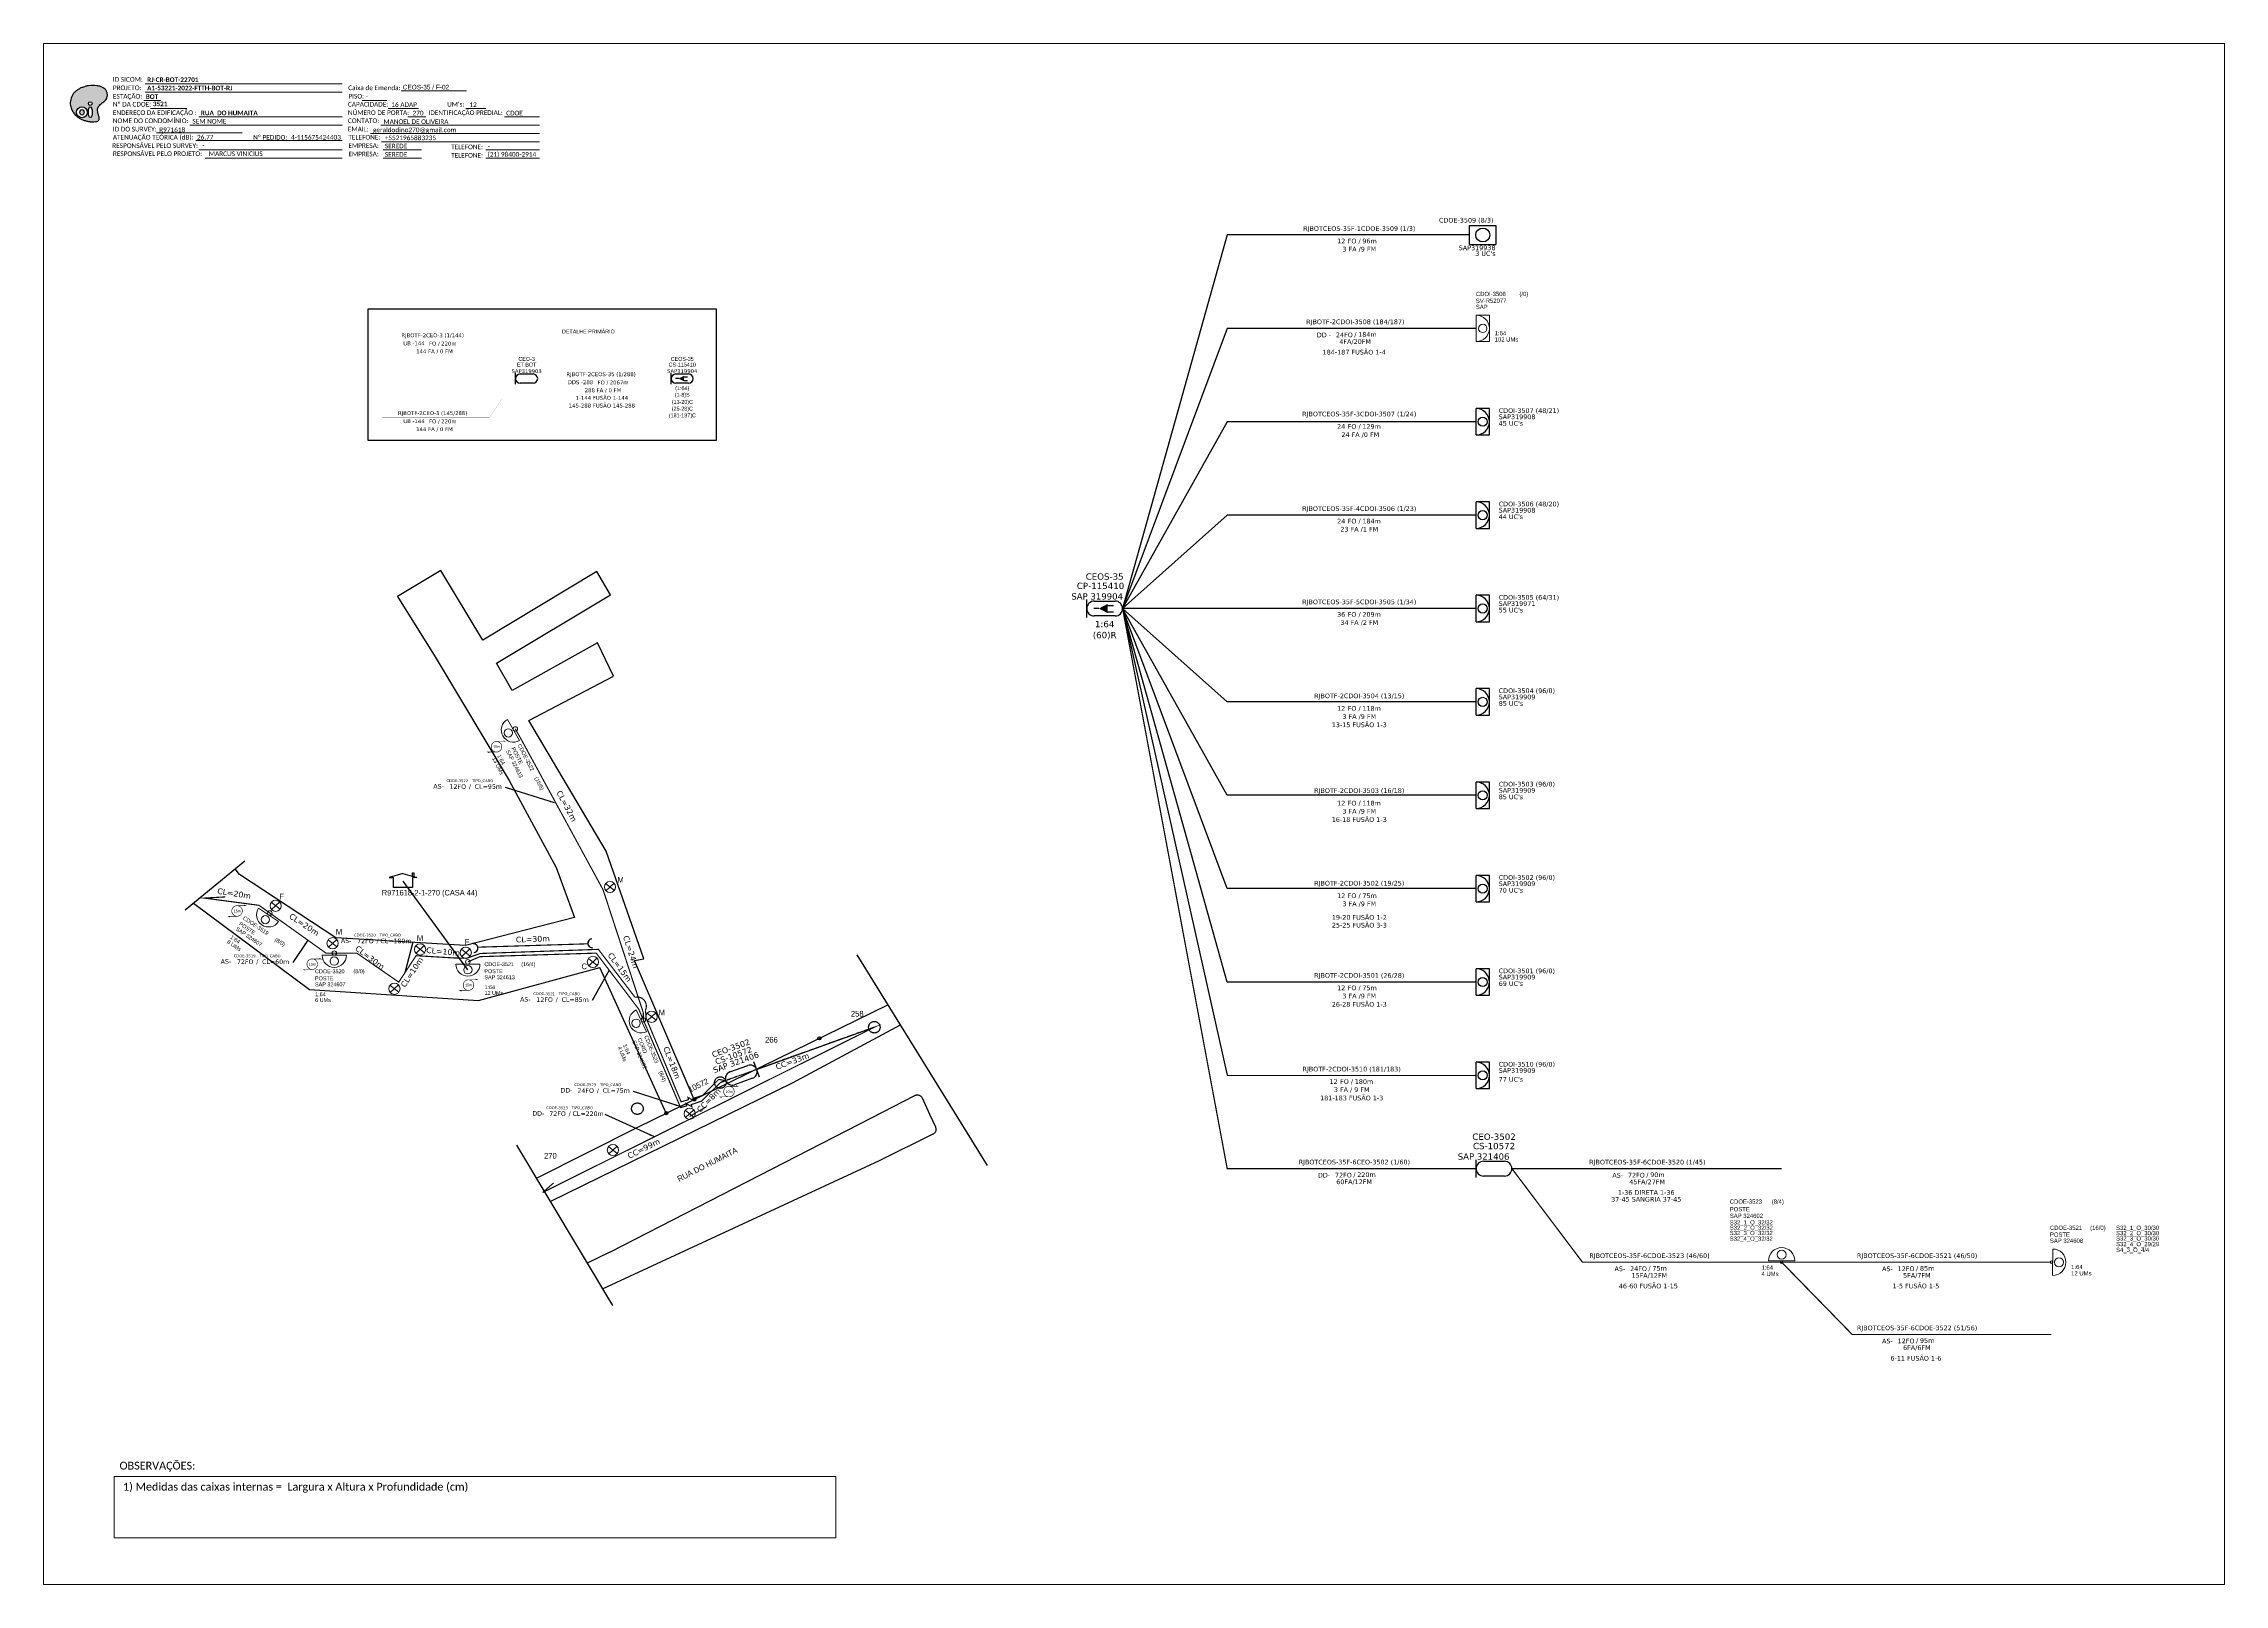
# Model space of a CAD drawing. Header units: inches. Extents: x 837 to 1678, y 155 to 749.
import ezdxf
from ezdxf.enums import TextEntityAlignment as Align

# ---------------------------------------------------------------- set-up
doc = ezdxf.new("R2010")
doc.units = ezdxf.units.IN
doc.header["$MEASUREMENT"] = 0
doc.linetypes.add('PHANTOM2', pattern=[1.25, 0.625, -0.125, 0.125, -0.125, 0.125, -0.125])
doc.linetypes.add('UG', pattern=[3e-05, 1.5e-05, -5e-06, 0, -5e-06, 0, -5e-06])
for name, color, linetype in [('10.0-Cartográfico', 252, 'Continuous'), ('10.1-Caixas Subterrâneas', 5, 'Continuous'), ('20.4-CEO', 1, 'Continuous'), ('20.4-CEOS', 1, 'Continuous'), ('20.5-CABO EM DUTO', 1, 'Continuous'), ('20.5-CEO', 1, 'Continuous'), ('20.8-Legenda', 1, 'Continuous'), ('CAP a instalar', 1, 'Continuous'), ('CD a instalar', 1, 'Continuous'), ('CEO', 1, 'Continuous'), ('CEOS', 1, 'Continuous'), ('EXISTENTE', 7, 'Continuous'), ('Folga', 1, 'Continuous'), ('INTERV', 5, 'Continuous'), ('label_cabos', 7, 'Continuous'), ('Legenda', 1, 'Continuous'), ('MUB_DIVISA', 7, 'Continuous'), ('MUB_NUMERACAO', 7, 'Continuous'), ('MUB_SEGMENTO', 7, 'Continuous'), ('Subida Lateral', 5, 'Continuous'), ('surveys', 7, 'Continuous'), ('surveys legendas', 7, 'Continuous')]:
    doc.layers.add(name, color=color, linetype=linetype)
for name, color, linetype, lineweight in [('10.4-Postes', 1, 'Continuous', 0), ("20.0-LEGENDA DOS CDO'S", 1, 'Continuous', 0), ('20.1-CDO_INTERIOR', 1, 'Continuous', 0), ('20.2-CDO_POSTE', 1, 'Continuous', 5), ('40.1-ETIQUETAS', 1, 'Continuous', 20), ('Texto_Cabos', 1, 'Continuous', 20)]:
    doc.layers.add(name, color=color, linetype=linetype, lineweight=lineweight)
for name, color, linetype, plot in [('10.5-Traçado Subterraneo', 40, 'Continuous', False), ('DROP DE CLIENTE', 140, 'Continuous', False), ('EXTRA', 50, 'Continuous', False)]:
    doc.layers.add(name, color=color, linetype=linetype, plot=plot)
doc.styles.add('ARIAL', font='arial.ttf')
doc.styles.add('siredit', font='verdana.ttf')
doc.styles.add('Style-font000', font='font000.shx')
doc.styles.add('WMF-Calibri0', font='calibri.ttf')
doc.styles.add('WMF-Calibri1', font='calibrib.ttf')
doc.linetypes.add('FENCELINE1', pattern='A,0.25,-0.1,[133,ltypeshp.shx,S=0.1,R=0,X=-0.1,Y=0],-0.1,1', length=1.45)
doc.dimstyles.new('CC', dxfattribs={"dimtxt": 1, "dimasz": 2, "dimexe": 0.18, "dimexo": 0.0625, "dimgap": 0.09, "dimtad": 0, "dimdec": 0, "dimrnd": 1, "dimzin": 0, "dimdsep": 46, "dimtxsty": 'siredit', "dimblk": 'NONE', "dimcen": 0, "dimse1": 1, "dimse2": 1, "dimsd1": 1, "dimsd2": 1, "dimclrt": 7, "dimadec": 0, "dimazin": 0, "dimtfac": 1, "dimtdec": 0, "dimtofl": 0, "dimtmove": 0, "dimatfit": 3, "dimfxl": 0, "dimtolj": 1, "dimtzin": 0, "dimarcsym": 0})

# ---------------------------------------------------------------- blocks, each defined once
blk = doc.blocks.new('DV')
at = {"linetype": 'Continuous'}
blk.add_circle((0, 0), 0.00000275, dxfattribs=at)
blk = doc.blocks.new('MHMZ')
at = {"linetype": 'PHANTOM2'}
blk.add_circle((0, 0), 0.0000101, dxfattribs=at)
blk = doc.blocks.new('PTPT')
at = {"layer": '10.4-Postes', "color": 1, "linetype": 'PHANTOM2'}
for points in [[(-0.0000079, 0.0000104), (0.0000075, -0.000002)], [(0.000007, 0.0000109), (-0.0000074, -0.0000025)]]:
    blk.add_lwpolyline(points, dxfattribs=at)
at = {"layer": '10.4-Postes', "color": 1}
blk.add_circle((-0.0000002, 0.0000042), 0.00000987, dxfattribs=at)
blk = doc.blocks.new('SURVEY_SURVEY')
for p, q in [((0, 0.0000254), (-0.0000251, 0.000018)), ((-0.0000251, 0.000018), (-0.0000173, 0.000018)), ((-0.0000172, 0), (-0.0000172, 0.0000179)), ((0.0000172, 0), (-0.0000172, 0)), ((0, 0.0000254), (0.0000251, 0.000018)), ((0.0000169, 0.0000264), (0.0000195, 0.0000264)), ((0.0000169, 0.0000205), (0.0000169, 0.0000264)), ((0.0000251, 0.000018), (0.0000172, 0.000018)), ((0.0000172, 0.000018), (0.0000172, 0)), ((0.0000195, 0.0000264), (0.0000195, 0.0000198))]:
    blk.add_line(p, q)
blk = doc.blocks.new('CDOE_CT_POST_DESENHO')
at = {"color": 0}
blk.add_line((2.14, 0.39), (-2.11, 0.39), dxfattribs=at)
for centre, radius in [((0.01, 1.4), 0.733), ((0.01, 0), 0.393)]:
    blk.add_circle(centre, radius, dxfattribs=at)
blk.add_arc((0.01, 0.39), 2.12, 0, 180, dxfattribs=at)
blk = doc.blocks.new('CDOE_CT_POSTE')
at = {"layer": "20.0-LEGENDA DOS CDO'S", "color": 0, "style": 'ARIAL'}
for tag, p in [('CDO_N', (0.12, 5.25)), ('CORDOALHA', (0.12, 4.02)), ('SAP', (0.12, 2.96)), ('1:XX', (0.14, 1.23)), ('UMS', (0.14, 0.22))]:
    blk.add_attdef(tag, p, '', height=0.68, rotation=0.118, dxfattribs=at)
blk.add_attdef('FIBRAS_UTILIZADAS', text='', height=0.68, rotation=0.118, dxfattribs=at).set_placement((7.83, 5.26), align=Align.CENTER)
blk = doc.blocks.new('A$C641C6A9C')
at = {"layer": 'Folga', "color": 1, "const_width": 0.0963}
for points in [[(1.56, 0.2), (0.02, 0.2), (0.33, 0.04)], [(1.56, 2.05), (3.1, 2.05), (2.79, 2.2)]]:
    blk.add_lwpolyline(points, dxfattribs=at)
at = {"layer": 'Folga', "color": 1, "const_width": 0.103}
blk.add_lwpolyline([(1.56, 2.05, 1.000012), (1.56, 0.2, 0.999978)], format="xyb", close=True, dxfattribs=at)
at = {"layer": 'Folga', "color": 1}
blk.add_text('15m', height=0.462, dxfattribs=at).set_placement((0.97, 0.89))
blk = doc.blocks.new('_None')
blk = doc.blocks.new('LEGENDA DOS CABOS')
at = {"layer": 'EXTRA', "color": 0, "style": 'siredit'}
for tag, p in [('ID', (4.6, 0.97)), ('XX', (9.03, 0.97))]:
    blk.add_attdef(tag, text='', height=0.48, rotation=359.69, dxfattribs=at).set_placement(p, align=Align.MIDDLE_CENTER)
at = {"layer": 'Legenda', "color": 0, "style": 'siredit'}
for tag, p in [('TIPO_CABO', (1.31, 0)), ('CABO', (4.69, -0.05)), ('/', (6.81, -0.05)), ('METROS', (10.03, -0.05))]:
    blk.add_attdef(tag, text='', height=0.8, rotation=359.69, dxfattribs=at).set_placement(p, align=Align.MIDDLE_CENTER)
blk = doc.blocks.new('PDO_PST')
at = {"color": 0}
blk.add_line((2.5, 0), (-2.5, 0), dxfattribs=at)
for centre, radius in [((0, 1.19), 0.862), ((0, -0.25), 0.25)]:
    blk.add_circle(centre, radius, dxfattribs=at)
blk.add_arc((0, 0), 2.5, 0, 180, dxfattribs=at)
blk = doc.blocks.new('OI')
h = blk.add_hatch(color=40)
edge = h.paths.add_edge_path()
edge.add_spline(control_points=[(4.35, -0.67), (3.92, -0.99), (3.26, -1.5), (2.81, -2.59), (2.9, -3.5), (3.06, -4.27), (3.31, -4.85), (3.37, -5.39), (3.4, -5.88), (3.2, -6.4), (2.54, -6.61), (1.65, -6.63), (0.55, -6.67), (-0.56, -6.42), (-1.61, -6.14), (-2.77, -5.61), (-3.92, -4.77), (-4.89, -3.7), (-5.34, -2.65), (-5.6, -1.94), (-5.85, -0.96), (-5.71, 0.47), (-5.1, 2.02), (-4.14, 3.02), (-3.3, 3.61), (-2.37, 4.16), (-1.36, 4.44), (-0.56, 4.7), (0.79, 4.85), (2.24, 4.97), (3.79, 4.57), (4.67, 4.21), (5.44, 3.65), (5.76, 2.99), (6.03, 2.21), (6.01, 1.46), (5.72, 0.64), (5.31, 0.08), (4.88, -0.38), (4.51, -0.55), (4.35, -0.67)], knot_values=[0, 0, 0, 0, 1.60434, 2.417191, 3.427595, 4.282808, 4.776746, 5.304182, 5.888771, 6.258406, 6.858137, 7.79129, 8.986195, 10.124242, 11.187857, 12.242908, 13.953784, 15.414161, 16.515391, 17.349188, 17.675853, 19.552021, 21.515531, 22.568638, 23.63245, 24.621084, 25.782718, 26.745347, 27.142653, 29.870543, 31.004649, 31.921532, 32.709589, 33.801391, 34.042471, 35.192333, 35.971461, 36.628871, 37.254359, 37.836911, 37.836911, 37.836911, 37.836911], degree=3, periodic=0)
h.paths.add_polyline_path([(1.13, -0.87, -1), (-0.04, -0.87, -1)], flags=16)
edge = h.paths.add_edge_path(flags=16)
edge.add_ellipse((0.56, -3.59), major_axis=(-0.02, 1.71), ratio=0.361305, start_angle=0, end_angle=360)
h.paths.add_polyline_path([(-0.36, -3.62, -1), (-3.8, -3.62, -1)], flags=16)
edge = h.paths.add_edge_path(flags=0)
edge.add_ellipse((-2.08, -3.62), major_axis=(0, 0.885), ratio=0.758294, start_angle=0, end_angle=360)
at = {"color": 40}
for centre, radius in [((-2.08, -3.62), 1.72), ((0.54, -0.87), 0.587)]:
    blk.add_circle(centre, radius, dxfattribs=at)
blk.add_ellipse((-2.08, -3.62), major_axis=(0, 0.885), ratio=0.758294, start_param=-3.141592653589792, end_param=3.141592653589792, dxfattribs=at)
blk.add_ellipse((0.56, -3.59), major_axis=(-0.02, 1.71), ratio=0.361305, dxfattribs=at)
at = {"color": 40, "start_tangent": (-0.800898, -0.598801), "end_tangent": (-0.800898, -0.598801)}
blk.add_spline([(4.35, -0.67), (3.2, -1.78), (2.9, -2.54), (2.92, -3.55), (3.12, -4.38), (3.28, -4.85), (3.37, -5.37), (3.35, -5.95), (3.2, -6.29), (2.66, -6.55), (1.73, -6.63), (0.54, -6.62), (-0.58, -6.41), (-1.6, -6.11), (-2.56, -5.67), (-3.95, -4.67), (-4.89, -3.56), (-5.37, -2.56), (-5.64, -1.78), (-5.72, -1.46), (-5.63, 0.42), (-4.84, 2.22), (-4.13, 2.99), (-3.27, 3.62), (-2.4, 4.09), (-1.3, 4.47), (-0.37, 4.72), (0.02, 4.77), (2.75, 4.8), (3.85, 4.53), (4.69, 4.16), (5.31, 3.68), (5.85, 2.73), (5.93, 2.5), (5.94, 1.35), (5.67, 0.62), (5.29, 0.08), (4.84, -0.36), (4.35, -0.67)], degree=3, dxfattribs=at)

msp = doc.modelspace()

# ---------------------------------------------------------------- linework, layer by layer
at = {"color": 0, "lineweight": 0}
for p, q in [((863.78, 196.44), (1142.03, 196.44)), ((863.78, 172.74), (863.78, 196.44)), ((1142.03, 196.44), (1142.03, 172.74)), ((1142.03, 172.74), (863.78, 172.74))]:
    msp.add_line(p, q, dxfattribs=at)
at = {"color": 7, "lineweight": 0}
for points in [[(875.63, 733.36), (951.6, 733.36)], [(875.12, 726.85), (881.67, 726.85)], [(875.63, 730.13), (951.6, 730.13)], [(877.78, 723.78), (891.72, 723.78)], [(959.4, 726.89), (968.88, 726.89)], [(969.45, 723.78), (981.07, 723.78)], [(974.44, 730.62), (999.58, 730.62)], [(999.39, 723.78), (1007.06, 723.78)], [(892.94, 717.43), (951.6, 717.43)], [(896.35, 720.54), (951.6, 720.54)], [(966.56, 717.43), (1027.79, 717.43)], [(977.03, 720.54), (983.98, 720.54)], [(1014.21, 720.54), (1027.76, 720.54)], [(880.1, 714.37), (913.04, 714.37)], [(895.24, 711.42), (951.6, 711.42)], [(896.35, 707.84), (951.6, 707.84)], [(962.52, 714.19), (1027.79, 714.19)], [(966.81, 710.96), (1027.79, 710.96)], [(967.42, 707.84), (982.22, 707.84)], [(1007.02, 707.84), (1027.79, 707.84)], [(898.84, 704.61), (951.6, 704.61)], [(967.42, 704.61), (982.22, 704.61)], [(1007.02, 704.61), (1027.79, 704.61)]]:
    msp.add_lwpolyline(points, dxfattribs=at)
msp.add_lwpolyline([(961.64, 646.51), (1095.89, 646.51), (1095.89, 595.79), (961.64, 595.79)], close=True)
for points in [[(891.08, 414.85), (914.1, 433.74)], [(1150.12, 397.47), (1200.37, 316.23)], [(1018.95, 324.12), (1055.91, 262.37)]]:
    msp.add_lwpolyline(points)
at = {"layer": '10.0-Cartográfico'}
for points in [[(1064.43, 395.31), (1067.98, 396.02), (1053.5, 437.53), (1023.61, 487.89), (1056.32, 504.9), (1050.06, 517.84), (1017.24, 499.41), (1011.18, 509.99), (1055.15, 536.36), (1049.81, 545.25), (1005.84, 518.88), (989.76, 545.7), (973.03, 535.67), (987.55, 512.4)], [(987.55, 512.4), (987.55, 512.4), (1016.11, 464.76), (1034.14, 431.2), (1041.25, 411.89), (999.19, 401.05), (949.22, 404.05), (912.08, 428.51), (910.43, 430.73)], [(894.27, 417.47), (939.09, 384.21), (1004.24, 379.93), (1051, 392.65)], [(1087.43, 341.74), (1064.43, 395.31)], [(1076.64, 336.47), (1051, 392.65)], [(1026.56, 311.4), (1065.62, 331.09), (1162.05, 378.18)], [(1166.88, 370.38), (1125.22, 347.98), (1031.95, 302.41)], [(1052.1, 268.73), (1158.9, 318.28), (1179.61, 328.49), (1179.66, 328.51), (1179.85, 328.61), (1180.02, 328.75), (1180.19, 328.89), (1180.33, 329.05), (1180.46, 329.21), (1180.57, 329.41), (1180.65, 329.59), (1180.71, 329.79), (1180.75, 330.01), (1180.77, 330.21), (1180.75, 330.41), (1180.72, 330.62), (1180.65, 330.82), (1180.59, 331.02), (1178.29, 336), (1175.42, 342.21), (1175.33, 342.4), (1175.2, 342.58), (1175.07, 342.74), (1174.92, 342.9), (1174.74, 343.03), (1174.55, 343.13), (1174.35, 343.23), (1174.16, 343.32), (1173.92, 343.38), (1173.71, 343.4), (1173.49, 343.42), (1173.26, 343.41), (1173.04, 343.39), (1172.83, 343.33), (1172.62, 343.27), (1172.4, 343.16), (1155.63, 334.55), (1054.97, 282.93), (1054.88, 282.89), (1046.19, 278.61)]]:
    msp.add_lwpolyline(points, dxfattribs=at)
at = {"layer": '10.5-Traçado Subterraneo', "color": 0, "linetype": 'UG'}
msp.add_lwpolyline([(1156.88, 369.59), (1097.49, 348.26)], dxfattribs=at)
at = {"layer": '10.5-Traçado Subterraneo', "linetype": 'UG'}
msp.add_lwpolyline([(1085.72, 335.3), (1092.24, 339.06)], dxfattribs=at)
at = {"layer": '20.1-CDO_INTERIOR', "color": 0, "lineweight": 18}
msp.add_lwpolyline([(1394.06, 633.93), (1394.06, 644.13), (1388.96, 644.13), (1388.96, 633.93)], close=True, dxfattribs=at)
msp.add_circle((1391.51, 639.03), 1.63, dxfattribs=at)
msp.add_arc((1388.96, 639.03), 5.1, 270, 90, dxfattribs=at)
at = {"layer": '20.4-CEO', "color": 0}
for p, q in [((1391.84, 317.95), (1399.89, 317.95)), ((1399.89, 312.21), (1391.84, 312.21))]:
    msp.add_line(p, q, dxfattribs=at)
msp.add_lwpolyline([(1388.97, 311.62), (1388.97, 318.54)], dxfattribs=at)
for centre, start, end in [((1391.84, 315.08), 90, 270), ((1399.89, 315.08), 270, 90)]:
    msp.add_arc(centre, 2.87, start, end, dxfattribs=at)
at = {"layer": '20.4-CEOS', "color": 0}
for p, q in [((1241.69, 533.9), (1249.74, 533.9)), ((1249.74, 528.16), (1241.69, 528.16))]:
    msp.add_line(p, q, dxfattribs=at)
for points in [[(1238.81, 527.57), (1238.81, 534.49)], [(1243.49, 531.03), (1241.55, 531.03)], [(1246.67, 532.17), (1249.11, 532.17)], [(1246.67, 529.78), (1249.11, 529.78)]]:
    msp.add_lwpolyline(points, dxfattribs=at)
msp.add_lwpolyline([(1243.49, 531.03, 0, 3.55, 0), (1246.82, 531.03, 3.55, 3.55, 0)], format="xyseb", dxfattribs=at)
for centre, start, end in [((1241.69, 531.03), 90, 270), ((1249.74, 531.03), 270, 90)]:
    msp.add_arc(centre, 2.87, start, end, dxfattribs=at)
at = {"layer": '20.5-CABO EM DUTO', "color": 0, "linetype": 'ByBlock', "const_width": 0.48}
for points in [[(1252.62, 531.03), (1292.96, 315.12), (1388.97, 315.08)], [(1402.77, 315.08), (1506.78, 315.08)]]:
    msp.add_lwpolyline(points, dxfattribs=at)
at = {"layer": '20.5-CABO EM DUTO', "color": 0, "linetype": 'FENCELINE1', "ltscale": 8}
for points in [[(1506.78, 279.01, 0.48, 0.48, 0), (1429.97, 279.01, 0.48, 0.48, 0), (1402.77, 315.08, 0, 0, 0)], [(1610.8, 251.15, 0.48, 0.48, 0), (1533.98, 251.15, 0.48, 0.48, 0), (1506.78, 279.01, 0, 0, 0)]]:
    msp.add_lwpolyline(points, format="xyseb", dxfattribs=at)
at = {"layer": '20.5-CABO EM DUTO', "linetype": 'FENCELINE1', "ltscale": 8, "const_width": 0.48}
msp.add_lwpolyline([(1506.78, 279.01), (1610.8, 279.01)], dxfattribs=at)
at = {"layer": '20.5-CEO', "color": 0}
for p, q in [((1101.2, 352.38), (1108.15, 354.88)), ((1109.93, 349.93), (1102.98, 347.43))]:
    msp.add_line(p, q, dxfattribs=at)
msp.add_lwpolyline([(1112.59, 350.31), (1110.44, 356.28)], dxfattribs=at)
for centre, start, end in [((1109.04, 352.4), 289.75941, 109.75941), ((1102.09, 349.91), 109.75941, 289.75941)]:
    msp.add_arc(centre, 2.63, start, end, dxfattribs=at)
at = {"layer": 'CAP a instalar', "color": 0, "linetype": 'FENCELINE1', "ltscale": 8, "const_width": 0.44}
for points in [[(1067.8, 372.42), (1067.8, 375.14), (1052.28, 422.58), (1020.64, 480.7), (1018.43, 484.61)], [(923.75, 413.63), (919.59, 416.6), (898.52, 419.39), (906.61, 419.85)], [(948.61, 398.19), (945.39, 398.19), (923.75, 413.63)], [(1064.59, 381.15), (1050.47, 399.62), (1004.93, 398.03), (999.69, 396.2), (999.69, 396.2)], [(1067.8, 372.42), (1082.17, 338.61), (1083.64, 339.04)]]:
    msp.add_lwpolyline(points, dxfattribs=at)
at = {"layer": 'CAP a instalar', "color": 0, "ltscale": 8, "const_width": 0.44}
for points in [[(1047.89, 403.72), (1047.27, 403.5), (1046.93, 403.24), (1046.66, 402.9), (1046.5, 402.58), (1046.43, 402.31), (1046.4, 402.04), (1046.41, 401.76), (1046.54, 401.29), (1046.73, 400.95), (1046.97, 400.68), (1047.19, 400.51), (1047.49, 400.35), (1047.71, 400.27), (1047.96, 400.23), (1048.32, 400.22)], [(1002.48, 398.29), (1003.1, 398.5), (1003.45, 398.75), (1003.73, 399.09), (1003.9, 399.41), (1003.97, 399.67), (1004.01, 399.94), (1004, 400.22), (1003.89, 400.69), (1003.7, 401.04), (1003.47, 401.32), (1003.26, 401.49), (1002.96, 401.66), (1002.74, 401.74), (1002.49, 401.79), (1002.13, 401.8)], [(1003.95, 400.46), (1046.41, 401.76)]]:
    msp.add_lwpolyline(points, dxfattribs=at)
at = {"layer": 'CAP a instalar', "color": 0, "linetype": 'FENCELINE1', "ltscale": 30, "const_width": 0.44}
msp.add_lwpolyline([(999.65, 396.18), (994.69, 396.31), (980.15, 397.18), (973.48, 386.99), (957.26, 398.19), (948.61, 398.19)], dxfattribs=at)
at = {"layer": 'CAP a instalar', "linetype": 'FENCELINE1', "ltscale": 8, "const_width": 0.44}
msp.add_lwpolyline([(1067.8, 372.42), (1066.06, 376.52), (1049.63, 398.17), (1004.77, 396.8), (1000.13, 394.82)], dxfattribs=at)
at = {"layer": 'CAP a instalar', "color": 0, "linetype": 'FENCELINE1', "ltscale": 8, "const_width": 0.44}
msp.add_lwpolyline([(1064.59, 381.15, -0.636795), (1064.59, 381.15, -0.636795), (1068.6, 376.17), (1068.93, 372.96), (1082.37, 340.83), (1084.34, 341.41)], format="xyb", dxfattribs=at)
at = {"layer": 'CAP a instalar', "color": 0, "ltscale": 8}
msp.add_arc((1048.17, 401.98), 1.77, 99.0087, 275.08976, dxfattribs=at)
at = {"layer": 'CAP a instalar', "color": 0, "linetype": 'FENCELINE1', "ltscale": 8}
msp.add_arc((1002.2, 400.16), 1.77, 281.4718, 97.55285, dxfattribs=at)
at = {"layer": 'CD a instalar', "color": 0, "linetype": 'ByBlock'}
for points, const_width in [([(1018.55, 619.67), (1008.55, 634.67), (967.05, 634.67)], 0.02), ([(1018.55, 619.67), (1008.55, 604.67), (967.05, 604.67)], 0.02), ([(1027.05, 619.67), (1078.55, 619.67)], 0.02), ([(1028.95, 305.89), (1156.88, 369.59), (1111.52, 353.29)], 0.44), ([(1028.95, 305.89), (1156.88, 369.59)], 0.44), ([(1099.61, 349.02), (1097.49, 348.26), (1090.27, 341.13), (1087.4, 340.13)], 0.44), ([(1099.59, 349.01), (1096.88, 349.47), (1090.64, 343.31), (1088.1, 342.5)], 0.44), ([(1028.95, 305.89), (1033.22, 309.58)], 0.44)]:
    msp.add_lwpolyline(points, dxfattribs=dict(at, const_width=const_width))
at = {"layer": 'CEO', "color": 7}
for p, q in [((1020.32, 621.44), (1025.28, 621.44)), ((1025.28, 617.9), (1020.32, 617.9))]:
    msp.add_line(p, q, dxfattribs=at)
msp.add_lwpolyline([(1018.55, 617.54), (1018.55, 621.81)], dxfattribs=at)
for centre, start, end in [((1020.32, 619.67), 90, 270), ((1025.28, 619.67), 270, 90)]:
    msp.add_arc(centre, 1.77, start, end, dxfattribs=at)
at = {"layer": 'CEOS', "color": 5}
for p, q in [((1080.32, 621.44), (1085.28, 621.44)), ((1085.28, 617.9), (1080.32, 617.9))]:
    msp.add_line(p, q, dxfattribs=at)
for points in [[(1078.55, 617.54), (1078.55, 621.81)], [(1081.43, 619.67), (1080.24, 619.67)], [(1083.39, 620.38), (1084.89, 620.38)], [(1083.39, 618.9), (1084.89, 618.9)]]:
    msp.add_lwpolyline(points, dxfattribs=at)
msp.add_lwpolyline([(1081.43, 619.67, 0, 2.18, 0), (1083.48, 619.67, 2.18, 2.18, 0)], format="xyseb", dxfattribs=at)
for centre, start, end in [((1080.32, 619.67), 90, 270), ((1085.28, 619.67), 270, 90)]:
    msp.add_arc(centre, 1.77, start, end, dxfattribs=at)
at = {"layer": 'Defpoints', "lineweight": 0}
msp.add_lwpolyline([(836.52, 154.81), (1677.52, 154.81), (1677.52, 748.81), (836.52, 748.81)], close=True, dxfattribs=at)
at = {"layer": 'DROP DE CLIENTE'}
msp.add_lwpolyline([(1000.13, 391.73), (975.23, 425.86)], dxfattribs=at)
at = {"layer": 'EXISTENTE'}
for p, q in [((1386.41, 678.65), (1396.61, 678.65)), ((1386.41, 671.4), (1386.41, 678.65)), ((1396.61, 678.65), (1396.61, 671.4)), ((1386.41, 671.4), (1396.61, 671.4)), ((1394.07, 608.13), (1388.97, 608.13)), ((1394.06, 597.93), (1394.07, 608.13)), ((1388.96, 597.93), (1394.06, 597.93)), ((1394.07, 572.13), (1388.97, 572.13)), ((1394.06, 561.93), (1394.07, 572.13)), ((1388.96, 561.93), (1394.06, 561.93)), ((1394.07, 536.13), (1388.97, 536.13)), ((1394.06, 525.93), (1394.07, 536.13)), ((1388.96, 525.93), (1394.06, 525.93)), ((1394.07, 500.13), (1388.97, 500.13)), ((1394.06, 489.93), (1394.07, 500.13)), ((1388.96, 489.93), (1394.06, 489.93)), ((1394.07, 464.13), (1388.97, 464.13)), ((1394.06, 453.93), (1394.07, 464.13)), ((1388.96, 453.93), (1394.06, 453.93)), ((1394.07, 428.13), (1388.97, 428.13)), ((1394.06, 417.93), (1394.07, 428.13)), ((1388.96, 417.93), (1394.06, 417.93)), ((1394.06, 392.13), (1388.96, 392.13)), ((1394.07, 381.93), (1394.06, 392.13)), ((1388.97, 381.93), (1394.07, 381.93)), ((1394.07, 356.13), (1388.97, 356.13)), ((1394.06, 345.93), (1394.07, 356.13)), ((1388.96, 345.93), (1394.06, 345.93))]:
    msp.add_line(p, q, dxfattribs=at)
at = {"layer": 'EXISTENTE', "linetype": 'Continuous'}
for points in [[(1386.41, 675.03), (1292.96, 675.03), (1252.61, 531.03)], [(1388.96, 603.03), (1292.96, 603.03), (1252.61, 531.03)], [(1388.96, 567.03), (1292.96, 567.03), (1252.61, 531.03)], [(1388.96, 531.03), (1252.61, 531.03)], [(1388.96, 495.03), (1292.96, 495.03), (1252.61, 531.03)], [(1388.96, 459.03), (1292.96, 459.03), (1252.61, 531.03)], [(1388.96, 423.03), (1292.96, 423.03), (1252.61, 531.03)], [(1388.96, 387.03), (1292.96, 387.03), (1252.61, 531.03)], [(1252.61, 531.03), (1292.96, 351.08), (1388.97, 351.03)]]:
    msp.add_lwpolyline(points, dxfattribs=at)
at = {"layer": 'EXISTENTE'}
for points in [[(1388.96, 597.93), (1388.97, 608.13)], [(1388.96, 561.93), (1388.97, 572.13)], [(1388.96, 525.93), (1388.97, 536.13)], [(1388.96, 489.93), (1388.97, 500.13)], [(1388.96, 453.93), (1388.97, 464.13)], [(1388.96, 417.93), (1388.97, 428.13)], [(1388.97, 381.93), (1388.96, 392.13)], [(1388.96, 345.93), (1388.97, 356.13)]]:
    msp.add_lwpolyline(points, dxfattribs=at)
for centre, radius in [((1391.51, 675.03), 2.69), ((1391.51, 603.03), 1.76), ((1391.51, 567.03), 1.76), ((1391.51, 531.03), 1.76), ((1391.51, 495.03), 1.76), ((1391.51, 459.03), 1.76), ((1391.51, 423.03), 1.76), ((1391.51, 387.03), 1.76), ((1391.52, 351.03), 1.76)]:
    msp.add_circle(centre, radius, dxfattribs=at)
for centre, start, end in [((1388.96, 603.03), 269.97241, 89.97241), ((1388.96, 567.03), 269.97241, 89.97241), ((1388.96, 531.03), 269.97241, 89.97241), ((1388.96, 495.03), 269.97241, 89.97241), ((1388.96, 459.03), 269.97241, 89.97241), ((1388.96, 423.03), 269.97241, 89.97241), ((1388.96, 387.03), 270.02759, 90.02759), ((1388.97, 351.03), 269.97241, 89.97241)]:
    msp.add_arc(centre, 5.1, start, end, dxfattribs=at)
at = {"layer": 'Folga', "color": 0, "const_width": 0.226}
for points in [[(1011.17, 479.74, 1.000012), (1011.17, 475.68, 0.999978)], [(1100.82, 346.82, 1.000012), (1100.82, 342.75, 0.999978)]]:
    msp.add_lwpolyline(points, format="xyb", close=True, dxfattribs=at)
at = {"layer": 'Folga', "color": 0, "const_width": 0.212}
for points in [[(1011.17, 479.74), (1014.56, 479.74), (1013.88, 480.08)], [(1011.17, 475.68), (1007.78, 475.68), (1008.46, 475.34)], [(1100.82, 346.82), (1104.21, 346.82), (1103.53, 347.16)], [(1100.82, 342.75), (1097.43, 342.75), (1098.11, 342.42)]]:
    msp.add_lwpolyline(points, dxfattribs=at)
at = {"layer": 'INTERV', "color": 0, "ltscale": 50}
msp.add_lwpolyline([(1388.96, 639.03), (1292.96, 639.03), (1252.61, 531.03)], dxfattribs=at)
at = {"layer": 'Subida Lateral', "color": 5, "const_width": 0.44}
for points in [[(1083.64, 339.04), (1084.51, 339.31), (1084.27, 340.18), (1086.53, 338.94), (1086.29, 339.81), (1087.4, 340.13)], [(1084.34, 341.41), (1085.22, 341.68), (1084.98, 342.55), (1087.24, 341.31), (1087, 342.18), (1088.1, 342.5)]]:
    msp.add_lwpolyline(points, dxfattribs=at)

# ---------------------------------------------------------------- block references
at = {"color": 7, "lineweight": 0, "xscale": 1.213923925163967, "yscale": 1.213923925163953, "zscale": 1.213923925163967, "rotation": 0.1532896023949058}
msp.add_blockref('OI', (853.83, 726.75), dxfattribs=at)
at = {"layer": '10.1-Caixas Subterrâneas', "color": 40, "xscale": 220000.0000000001, "yscale": 220000.0000000001, "zscale": 220000.0000000001}
for p in [(1156.88, 369.59), (1097.49, 348.26), (1065.51, 338.2)]:
    msp.add_blockref('MHMZ', p, dxfattribs=at)
at = {"layer": '10.4-Postes', "color": 1, "xscale": 220000.0000000001, "yscale": 220000.0000000001, "zscale": 220000.0000000001}
for p in [(1054.99, 422.74), (926.05, 415.51), (948.01, 401.05), (981.77, 398.67), (999.38, 397.42), (1048.38, 393.87), (971.84, 383.5), (1071.04, 372.72), (1085.72, 335.3), (1056.11, 321.34)]:
    msp.add_blockref('PTPT', p, dxfattribs=at)
at = {"layer": "20.0-LEGENDA DOS CDO'S", "color": 0, "yscale": 2.200000000000002, "zscale": 2.2}
for p, xscale, rotation, values in [((1008.86, 473.3), 2.200000000000015, 297.0050793154743, {'CDO_N': 'CDOE-3522', 'CORDOALHA': 'POSTE', 'SAP': 'SAP 324613', '1:XX': '1:64', 'UMS': '13 UMs', 'FIBRAS_UTILIZADAS': '(16/5)'}), ((906.53, 401.93), 2.200000000000052, 325.8653733328447, {'CDO_N': 'CDOE-3519', 'CORDOALHA': 'POSTE', 'SAP': 'SAP 324607', '1:XX': '1:64', 'UMS': '8 UMs', 'FIBRAS_UTILIZADAS': '(8/0)'})]:
    msp.add_blockref('CDOE_CT_POSTE', p, dxfattribs=dict(at, xscale=xscale, rotation=rotation)).add_auto_attribs(values)
at = {"layer": "20.0-LEGENDA DOS CDO'S", "color": 0, "xscale": 2.200000000000002, "yscale": 2.200000000000002, "zscale": 2.2}
msp.add_blockref('CDOE_CT_POSTE', (940.93, 378.85), dxfattribs=at).add_auto_attribs({'CDO_N': 'CDOE-3520', 'CORDOALHA': 'POSTE', 'SAP': 'SAP 324607', '1:XX': '1:64', 'UMS': '6 UMs', 'FIBRAS_UTILIZADAS': '(8/0)'})
at = {"layer": "20.0-LEGENDA DOS CDO'S", "xscale": 2.200000000000002, "yscale": 2.200000000000002, "zscale": 2.2}
msp.add_blockref('CDOE_CT_POSTE', (1006.24, 381.59), dxfattribs=at).add_auto_attribs({'CDO_N': 'CDOE-3521', 'CORDOALHA': 'POSTE', 'SAP': 'SAP 324613', '1:XX': '1:64', 'UMS': '12 UMs', 'FIBRAS_UTILIZADAS': '(16/4)'})
at = {"layer": "20.0-LEGENDA DOS CDO'S", "color": 5, "xscale": 2.200000000000022, "yscale": 2.200000000000002, "zscale": 2.2, "rotation": 292.0992036544278}
msp.add_blockref('CDOE_CT_POSTE', (1057.3, 361.97), dxfattribs=at).add_auto_attribs({'CDO_N': 'CDOE-3523', 'CORDOALHA': 'CORD', 'SAP': 'SAP 324602', '1:XX': '1:64', 'UMS': '4 UMs', 'FIBRAS_UTILIZADAS': '(8/4)'})
at = {"layer": '20.2-CDO_POSTE', "color": 0, "yscale": 2.200000000000002, "zscale": 2.2}
for p, xscale, rotation in [((1018.44, 484.59), 2.19999999999997, 119.5831559572522), ((923.77, 413.62), 2.200000000000052, 145.8653733328448), ((948.64, 398.19), 2.200000000000002, 180)]:
    msp.add_blockref('CDOE_CT_POST_DESENHO', p, dxfattribs=dict(at, xscale=xscale, rotation=rotation))
at = {"layer": '20.2-CDO_POSTE', "xscale": 2.200000000000002, "yscale": 2.200000000000002, "zscale": 2.2, "rotation": 180}
msp.add_blockref('CDOE_CT_POST_DESENHO', (1000.15, 394.82), dxfattribs=at)
at = {"layer": '20.2-CDO_POSTE', "color": 5, "xscale": 2.200000000000007, "yscale": 2.200000000000002, "zscale": 2.2, "rotation": 114.6772802961954}
msp.add_blockref('CDOE_CT_POST_DESENHO', (1067.81, 372.4), dxfattribs=at)
at = {"layer": '20.2-CDO_POSTE', "color": 5, "linetype": 'Continuous', "xscale": 2.04039396521608, "yscale": 2.040393965216068, "zscale": 2.040393965216068, "rotation": 359.8820082586179}
msp.add_blockref('PDO_PST', (1506.78, 279.52), dxfattribs=at)
at = {"layer": '20.2-CDO_POSTE', "linetype": 'Continuous', "xscale": 2.040393965216066, "yscale": 2.040393965216068, "zscale": 2.040393965216068, "rotation": 269.8820082586183}
msp.add_blockref('PDO_PST', (1611.31, 279), dxfattribs=at)
at = {"layer": 'label_cabos', "color": 0}
ref = msp.add_blockref('LEGENDA DOS CABOS', (985.95, 462.49), dxfattribs=dict(at, xscale=2.200000000000002, yscale=2.200000000000002, zscale=2.2))
ref.add_attrib('ID', 'CDOE-3522', dxfattribs={"layer": 'EXTRA', "color": 0, "height": 1.056, "rotation": 359.69001, "style": 'siredit'}).set_placement((996.08, 464.63), align=Align.MIDDLE_CENTER)
ref.add_attrib('CABO', '12FO', dxfattribs={"layer": '20.8-Legenda', "color": 0, "height": 1.76, "rotation": 359.69001, "style": 'siredit'}).set_placement((996.26, 462.38), align=Align.MIDDLE_CENTER)
ref.add_attrib('METROS', 'CL=95m', dxfattribs={"layer": '20.8-Legenda', "color": 0, "height": 1.76, "rotation": 359.69001, "style": 'siredit'}).set_placement((1008.03, 462.38), align=Align.MIDDLE_CENTER)
ref.add_attrib('XX', 'TIPO_CABO', dxfattribs={"layer": 'EXTRA', "color": 0, "height": 1.056, "rotation": 359.69001, "style": 'siredit'}).set_placement((1005.82, 464.63), align=Align.MIDDLE_CENTER)
ref.add_attrib('/', '/', dxfattribs={"layer": '20.8-Legenda', "color": 0, "height": 1.76, "rotation": 359.69001, "style": 'siredit'}).set_placement((1000.93, 462.38), align=Align.MIDDLE_CENTER)
ref.add_attrib('TIPO_CABO', 'AS-', dxfattribs={"layer": '20.8-Legenda', "color": 0, "height": 1.76, "rotation": 359.69001, "style": 'siredit'}).set_placement((988.84, 462.48), align=Align.MIDDLE_CENTER)
at = {"layer": 'label_cabos', "color": 0, "xscale": 2.200000000000002, "yscale": 2.200000000000002, "zscale": 2.2}
for p in [(907.69, 411.95), (936.68, 391.43)]:
    msp.add_blockref('A$C641C6A9C', p, dxfattribs=at)
at = {"layer": 'label_cabos', "color": 0}
ref = msp.add_blockref('LEGENDA DOS CABOS', (950.31, 402.98), dxfattribs=dict(at, xscale=2.200000000000002, yscale=2.200000000000002, zscale=2.2))
ref.add_attrib('ID', 'CDOE-3520', dxfattribs={"layer": 'EXTRA', "color": 0, "height": 1.056, "rotation": 359.69001, "style": 'siredit'}).set_placement((960.43, 405.12), align=Align.MIDDLE_CENTER)
ref.add_attrib('CABO', '72FO', dxfattribs={"layer": '20.8-Legenda', "color": 0, "height": 1.76, "rotation": 359.69001, "style": 'siredit'}).set_placement((960.62, 402.87), align=Align.MIDDLE_CENTER)
ref.add_attrib('METROS', 'CL=180m', dxfattribs={"layer": '20.8-Legenda', "color": 0, "height": 1.76, "rotation": 359.69001, "style": 'siredit'}).set_placement((972.38, 402.87), align=Align.MIDDLE_CENTER)
ref.add_attrib('XX', 'TIPO_CABO', dxfattribs={"layer": 'EXTRA', "color": 0, "height": 1.056, "rotation": 359.69001, "style": 'siredit'}).set_placement((970.17, 405.12), align=Align.MIDDLE_CENTER)
ref.add_attrib('/', '/', dxfattribs={"layer": '20.8-Legenda', "color": 0, "height": 1.76, "rotation": 359.69001, "style": 'siredit'}).set_placement((965.29, 402.87), align=Align.MIDDLE_CENTER)
ref.add_attrib('TIPO_CABO', 'AS-', dxfattribs={"layer": '20.8-Legenda', "color": 0, "height": 1.76, "rotation": 359.69001, "style": 'siredit'}).set_placement((953.2, 402.97), align=Align.MIDDLE_CENTER)
ref = msp.add_blockref('LEGENDA DOS CABOS', (903.94, 394.97), dxfattribs=dict(at, xscale=2.200000000000002, yscale=2.200000000000002, zscale=2.2))
ref.add_attrib('ID', 'CDOE-3519', dxfattribs={"layer": 'EXTRA', "color": 0, "height": 1.056, "rotation": 359.69001, "style": 'siredit'}).set_placement((914.06, 397.11), align=Align.MIDDLE_CENTER)
ref.add_attrib('CABO', '72FO', dxfattribs={"layer": '20.8-Legenda', "color": 0, "height": 1.76, "rotation": 359.69001, "style": 'siredit'}).set_placement((914.25, 394.85), align=Align.MIDDLE_CENTER)
ref.add_attrib('METROS', 'CL=60m', dxfattribs={"layer": '20.8-Legenda', "color": 0, "height": 1.76, "rotation": 359.69001, "style": 'siredit'}).set_placement((926.01, 394.85), align=Align.MIDDLE_CENTER)
ref.add_attrib('XX', 'TIPO_CABO', dxfattribs={"layer": 'EXTRA', "color": 0, "height": 1.056, "rotation": 359.69001, "style": 'siredit'}).set_placement((923.8, 397.11), align=Align.MIDDLE_CENTER)
ref.add_attrib('/', '/', dxfattribs={"layer": '20.8-Legenda', "color": 0, "height": 1.76, "rotation": 359.69001, "style": 'siredit'}).set_placement((918.92, 394.85), align=Align.MIDDLE_CENTER)
ref.add_attrib('TIPO_CABO', 'AS-', dxfattribs={"layer": '20.8-Legenda', "color": 0, "height": 1.76, "rotation": 359.69001, "style": 'siredit'}).set_placement((906.83, 394.96), align=Align.MIDDLE_CENTER)
at = {"layer": 'label_cabos', "xscale": 2.200000000000002, "yscale": 2.200000000000002, "zscale": 2.2}
msp.add_blockref('A$C641C6A9C', (996.94, 383.37), dxfattribs=at)
at = {"layer": 'label_cabos', "color": 0}
ref = msp.add_blockref('LEGENDA DOS CABOS', (1019.42, 380.35), dxfattribs=dict(at, xscale=2.200000000000002, yscale=2.200000000000002, zscale=2.2))
ref.add_attrib('ID', 'CDOE-3521', dxfattribs={"layer": 'EXTRA', "color": 0, "height": 1.056, "rotation": 359.69001, "style": 'siredit'}).set_placement((1029.55, 382.5), align=Align.MIDDLE_CENTER)
ref.add_attrib('CABO', '12FO', dxfattribs={"layer": '20.8-Legenda', "color": 0, "height": 1.76, "rotation": 359.69001, "style": 'siredit'}).set_placement((1029.73, 380.24), align=Align.MIDDLE_CENTER)
ref.add_attrib('METROS', 'CL=85m', dxfattribs={"layer": '20.8-Legenda', "color": 0, "height": 1.76, "rotation": 359.69001, "style": 'siredit'}).set_placement((1041.5, 380.24), align=Align.MIDDLE_CENTER)
ref.add_attrib('XX', 'TIPO_CABO', dxfattribs={"layer": 'EXTRA', "color": 0, "height": 1.056, "rotation": 359.69001, "style": 'siredit'}).set_placement((1039.29, 382.5), align=Align.MIDDLE_CENTER)
ref.add_attrib('/', '/', dxfattribs={"layer": '20.8-Legenda', "color": 0, "height": 1.76, "rotation": 359.69001, "style": 'siredit'}).set_placement((1034.4, 380.24), align=Align.MIDDLE_CENTER)
ref.add_attrib('TIPO_CABO', 'AS-', dxfattribs={"layer": '20.8-Legenda', "color": 0, "height": 1.76, "rotation": 359.69001, "style": 'siredit'}).set_placement((1022.31, 380.34), align=Align.MIDDLE_CENTER)
ref = msp.add_blockref('LEGENDA DOS CABOS', (1035.27, 345.29), dxfattribs=dict(at, xscale=2.200000000000002, yscale=2.200000000000002, zscale=2.2))
ref.add_attrib('ID', 'CDOE-3523', dxfattribs={"layer": 'EXTRA', "color": 0, "height": 1.056, "rotation": 359.69001, "style": 'siredit'}).set_placement((1045.39, 347.43), align=Align.MIDDLE_CENTER)
ref.add_attrib('CABO', '24FO', dxfattribs={"layer": '20.8-Legenda', "color": 0, "height": 1.76, "rotation": 359.69001, "style": 'siredit'}).set_placement((1045.58, 345.18), align=Align.MIDDLE_CENTER)
ref.add_attrib('METROS', 'CL=75m', dxfattribs={"layer": '20.8-Legenda', "color": 0, "height": 1.76, "rotation": 359.69001, "style": 'siredit'}).set_placement((1057.35, 345.18), align=Align.MIDDLE_CENTER)
ref.add_attrib('XX', 'TIPO_CABO', dxfattribs={"layer": 'EXTRA', "color": 0, "height": 1.056, "rotation": 359.69001, "style": 'siredit'}).set_placement((1055.14, 347.43), align=Align.MIDDLE_CENTER)
ref.add_attrib('/', '/', dxfattribs={"layer": '20.8-Legenda', "color": 0, "height": 1.76, "rotation": 359.69001, "style": 'siredit'}).set_placement((1050.25, 345.18), align=Align.MIDDLE_CENTER)
ref.add_attrib('TIPO_CABO', 'DD-', dxfattribs={"layer": '20.8-Legenda', "color": 0, "height": 1.76, "rotation": 359.69001, "style": 'siredit'}).set_placement((1038.16, 345.28), align=Align.MIDDLE_CENTER)
ref = msp.add_blockref('LEGENDA DOS CABOS', (1024.41, 336.4), dxfattribs=dict(at, xscale=2.200000000000002, yscale=2.200000000000002, zscale=2.2))
ref.add_attrib('ID', 'CDOE-3523', dxfattribs={"layer": 'EXTRA', "color": 0, "height": 1.056, "rotation": 359.69001, "style": 'siredit'}).set_placement((1034.54, 338.54), align=Align.MIDDLE_CENTER)
ref.add_attrib('CABO', '72FO', dxfattribs={"layer": '20.8-Legenda', "color": 0, "height": 1.76, "rotation": 359.69001, "style": 'siredit'}).set_placement((1034.72, 336.28), align=Align.MIDDLE_CENTER)
ref.add_attrib('METROS', 'CL=220m', dxfattribs={"layer": '20.8-Legenda', "color": 0, "height": 1.76, "rotation": 359.69001, "style": 'siredit'}).set_placement((1046.49, 336.28), align=Align.MIDDLE_CENTER)
ref.add_attrib('XX', 'TIPO_CABO', dxfattribs={"layer": 'EXTRA', "color": 0, "height": 1.056, "rotation": 359.69001, "style": 'siredit'}).set_placement((1044.28, 338.54), align=Align.MIDDLE_CENTER)
ref.add_attrib('/', '/', dxfattribs={"layer": '20.8-Legenda', "color": 0, "height": 1.76, "rotation": 359.69001, "style": 'siredit'}).set_placement((1039.39, 336.28), align=Align.MIDDLE_CENTER)
ref.add_attrib('TIPO_CABO', 'DD-', dxfattribs={"layer": '20.8-Legenda', "color": 0, "height": 1.76, "rotation": 359.69001, "style": 'siredit'}).set_placement((1027.3, 336.39), align=Align.MIDDLE_CENTER)
at = {"layer": 'MUB_DIVISA', "color": 255, "xscale": 220000.0000000001, "yscale": 220000.0000000001, "zscale": 220000.0000000001}
for p in [(1135.7, 365.31), (1076.64, 336.47), (1087.43, 341.74)]:
    msp.add_blockref('DV', p, dxfattribs=at)
at = {"layer": 'surveys', "color": 151, "xscale": 214010.0724680448, "yscale": 214010.0724680448, "zscale": 214010.0724680448}
msp.add_blockref('SURVEY_SURVEY', (975.11, 423.49), dxfattribs=at)

# ---------------------------------------------------------------- texts
at = {"color": 7, "lineweight": 0}
for s, height, style, p in [('PROJETO:', 1.793, 'WMF-Calibri0', (863.23, 730.87)), ('ID SICOM:', 1.793, 'WMF-Calibri0', (863.23, 734.11)), ('A1-53221-2022-FTTH-BOT-RJ', 1.7927, 'WMF-Calibri1', (876.43, 730.78)), ('RJ-CR-BOT-22701', 1.7927, 'WMF-Calibri1', (876.43, 734.01)), ('Caixa de Emenda:', 1.7927, 'WMF-Calibri0', (953.99, 730.87)), ('CEOS-35 / F-02', 1.7927, 'ARIAL', (974.99, 731.14)), ('ESTAÇÃO:', 1.793, 'WMF-Calibri0', (863.23, 727.6)), ('Nº DA CDOE:', 1.7927, 'WMF-Calibri0', (863.23, 724.53)), ('ENDEREÇO DA EDIFICAÇÃO :', 1.7927, 'WMF-Calibri0', (863.23, 721.29)), ('BOT', 1.793, 'WMF-Calibri1', (875.91, 727.5)), ('3521', 1.793, 'WMF-Calibri1', (878.67, 724.68)), ('CAPACIDADE:', 1.7927, 'WMF-Calibri0', (953.88, 724.53)), ('NÚMERO DE PORTA:', 1.7927, 'WMF-Calibri0', (953.88, 721.29)), ('PISO:', 1.793, 'WMF-Calibri0', (954.06, 727.64)), ('-', 1.79, 'WMF-Calibri0', (960.75, 727.49)), ('16 ADAP', 1.793, 'WMF-Calibri0', (970.62, 724.4)), ('IDENTIFICAÇÃO PREDIAL:', 1.7927, 'WMF-Calibri0', (984.96, 721.29)), ("UM's:", 1.793, 'WMF-Calibri0', (992.12, 724.53)), ('12', 1.793, 'WMF-Calibri0', (1000.74, 724.38)), ('NOME DO CONDOMÍNIO:', 1.7927, 'WMF-Calibri0', (863.23, 718.18)), ('ID DO SURVEY:', 1.7927, 'WMF-Calibri0', (863.23, 714.94)), ('R971618', 1.793, 'WMF-Calibri0', (881.1, 714.67)), ('SEM NOME', 1.793, 'WMF-Calibri0', (893.9, 717.98)), ('RUA  DO HUMAITA', 1.7927, 'WMF-Calibri1', (897.14, 721.19)), ('CONTATO:', 1.793, 'WMF-Calibri0', (953.88, 718.18)), ('EMAIL:', 1.793, 'WMF-Calibri0', (953.88, 714.94)), ('geraldodino270@gmail.com', 1.7927, 'WMF-Calibri0', (963.56, 714.66)), ('MANOEL DE OLIVEIRA', 1.7927, 'WMF-Calibri0', (967.58, 717.82)), ('270', 1.793, 'WMF-Calibri0', (978.81, 721.14)), ('CDOE', 1.793, 'WMF-Calibri0', (1014.91, 721.14)), ('RESPONSÁVEL PELO SURVEY:', 1.7927, 'WMF-Calibri0', (862.99, 708.59)), ('ATENUAÇÃO TEÓRICA (dB):', 1.7927, 'WMF-Calibri0', (863.23, 711.83)), ('RESPONSÁVEL PELO PROJETO:', 1.7927, 'WMF-Calibri0', (863.23, 705.48)), ('26,77', 1.793, 'WMF-Calibri0', (895.67, 711.84)), ('-', 1.79, 'WMF-Calibri0', (897.75, 708.68)), ('MARCUS VINICIUS ', 1.7927, 'WMF-Calibri0', (900.24, 705.45)), ('Nº PEDIDO: ', 1.7927, 'WMF-Calibri0', (917.34, 711.79)), ('4-115675424403', 1.7927, 'WMF-Calibri0', (931.91, 711.79)), ('TELEFONE:', 1.793, 'WMF-Calibri0', (954.06, 711.83)), ('EMPRESA:', 1.793, 'WMF-Calibri0', (954.06, 708.59)), ('EMPRESA:', 1.793, 'WMF-Calibri0', (954.06, 705.35)), ('+5521965883235', 1.7927, 'WMF-Calibri0', (968.06, 711.59)), ('SEREDE', 1.793, 'WMF-Calibri0', (968.12, 708.44)), ('SEREDE', 1.793, 'WMF-Calibri0', (968.12, 705.21)), ('TELEFONE:', 1.793, 'WMF-Calibri0', (993.66, 708.09)), ('TELEFONE:', 1.793, 'WMF-Calibri0', (993.66, 704.85)), ('-', 1.79, 'WMF-Calibri0', (1007.73, 708.44)), ('(21) 98400-2914', 1.7927, 'WMF-Calibri0', (1007.73, 705.21))]:
    msp.add_text(s, height=height, dxfattribs=dict(at, style=style)).set_placement(p)
at = {"lineweight": 0, "char_height": 3, "width": 277.1819, "attachment_point": 1, "style": 'WMF-Calibri0'}
for s, insert in [('OBSERVAÇÕES:', (865.79, 202.08)), ('1) Medidas das caixas internas =  Largura x Altura x Profundidade (cm)', (867.14, 193.96))]:
    msp.add_mtext(s, dxfattribs=dict(at, insert=insert))
at = {"layer": '10.1-Caixas Subterrâneas'}
msp.add_text('10572', height=2.2, rotation=26.26495, dxfattribs=at).set_placement((1085.84, 344.41))
at = {"layer": '10.4-Postes', "color": 10}
for s, p in [('F', (927.42, 418.86)), ('M', (1057.81, 425.34)), ('M', (949.22, 405.29)), ('M', (980.46, 402.88)), ('F', (998.91, 401.41)), ('C', (1043.97, 391.96)), ('M', (1073.73, 374.17))]:
    msp.add_text(s, height=2.2, dxfattribs=at).set_placement(p)
at = {"layer": "20.0-LEGENDA DOS CDO'S", "color": 0, "style": 'ARIAL'}
for s, p in [('SV-R52077', (1388.87, 648.87)), ('SAP ', (1388.86, 646.5)), ('CDOI-3508', (1388.86, 651.49)), ('1:64', (1396.1, 636.37)), ('102 UMs', (1396.1, 633.94))]:
    msp.add_text(s, height=1.632, dxfattribs=at).set_placement(p)
msp.add_text('(/0)', height=1.632, dxfattribs=at).set_placement((1407.37, 651.49), align=Align.CENTER)
at = {"layer": "20.0-LEGENDA DOS CDO'S", "color": 5, "style": 'ARIAL'}
for s, height, p in [('CDOE-3523', 1.632, (1486.79, 301.57)), ('S32_1_O_32/32', 1.6323, (1486.77, 293.55)), ('SAP 324602', 1.632, (1486.79, 296.08)), ('POSTE', 1.632, (1486.79, 298.63)), ('S32_3_O_32/32', 1.6323, (1486.76, 289.48)), ('S32_4_O_32/32', 1.6323, (1486.76, 287.28)), ('S32_2_O_32/32', 1.6323, (1486.79, 291.51)), ('1:64', 1.632, (1499.02, 276.12)), ('4 UMs', 1.632, (1499.02, 273.69))]:
    msp.add_text(s, height=height, dxfattribs=at).set_placement(p)
msp.add_text('(8/4)', height=1.632, dxfattribs=at).set_placement((1505.3, 301.57), align=Align.CENTER)
at = {"layer": "20.0-LEGENDA DOS CDO'S", "style": 'ARIAL'}
for s, height, p in [('SAP 324608', 1.632, (1610.23, 286.48)), ('CDOE-3521', 1.632, (1610.23, 291.46)), ('POSTE', 1.632, (1610.24, 288.85)), ('S32_3_O_30/30', 1.6323, (1635.74, 287.38)), ('S32_4_O_29/29', 1.6323, (1635.74, 285.19)), ('S32_1_O_30/30', 1.6323, (1635.74, 291.46)), ('S32_2_O_30/30', 1.6323, (1635.76, 289.42)), ('1:64', 1.632, (1618.43, 276.35)), ('S4_3_O_4/4', 1.632, (1635.74, 282.95)), ('12 UMs', 1.632, (1618.43, 273.91))]:
    msp.add_text(s, height=height, dxfattribs=at).set_placement(p)
msp.add_text('(16/0)', height=1.632, dxfattribs=at).set_placement((1628.74, 291.46), align=Align.CENTER)
at = {"layer": '20.4-CEO', "color": 0, "style": 'siredit'}
for s, height, p in [('CEO-3502', 2.433, (1395.87, 327.4)), ('SAP 321406', 2.4, (1391.84, 319.75)), ('CS-10572', 2.433, (1395.87, 323.8))]:
    msp.add_text(s, height=height, dxfattribs=at).set_placement(p, align=Align.MIDDLE_CENTER)
at = {"layer": '20.4-CEOS', "color": 0, "style": 'siredit'}
for s, height, p in [('CP-115410   ', 2.433, (1245.71, 539.75)), ('CEOS-35', 2.433, (1245.71, 543.35)), ('SAP 319904', 2.4, (1242.81, 535.7))]:
    msp.add_text(s, height=height, dxfattribs=at).set_placement(p, align=Align.MIDDLE_CENTER)
for s, p in [('(60)R', (1245.71, 522.02)), ('1:64', (1245.71, 526.26))]:
    msp.add_text(s, height=2.433, dxfattribs=at).set_placement(p, align=Align.TOP_CENTER)
at = {"layer": '20.5-CEO', "color": 0, "style": 'siredit'}
for s, p in [('CEO-3502', (1101.17, 362.58)), ('CS-10572', (1102.2, 359.74)), ('SAP 321406', (1103.13, 357.13))]:
    msp.add_text(s, height=2.23, rotation=19.75941, dxfattribs=at).set_placement(p, align=Align.TOP_CENTER)
at = {"layer": '40.1-ETIQUETAS', "color": 0, "style": 'siredit'}
for s, p in [('RJBOTF-2CDOI-3508 (184/187)', (1342.38, 641.55)), ('4FA/20FM', (1342.3, 633.94)), ('RJBOTCEOS-35F-6CEO-3502 (1/60)', (1342, 317.63)), ('RJBOTCEOS-35F-6CDOE-3520 (1/45)', (1454.99, 317.6)), ('60FA/12FM', (1341.92, 310.01)), ('45FA/27FM', (1454.9, 309.98)), ('RJBOTCEOS-35F-6CDOE-3523 (46/60)', (1455.81, 281.53)), ('15FA/12FM', (1455.73, 273.91)), ('RJBOTCEOS-35F-6CDOE-3522 (51/56)', (1559.01, 253.67)), ('6FA/6FM', (1558.92, 246.06))]:
    msp.add_text(s, height=1.8, dxfattribs=at).set_placement(p, align=Align.MIDDLE_CENTER)
for s, p in [('DD -', (1333.02, 636.49)), ('24FO', (1341.4, 636.52)), ('/', (1342.82, 636.68)), ('DD-', (1332.65, 312.56)), ('72FO', (1341.02, 312.59)), ('/', (1342.44, 312.76)), ('AS-', (1445.63, 312.54)), ('72FO', (1454.01, 312.57)), ('/', (1455.43, 312.73)), ('/', (1456.25, 276.66)), ('AS-', (1446.45, 276.47)), ('24FO', (1454.83, 276.5)), ('AS-', (1549.65, 248.61)), ('12FO', (1558.03, 248.64)), ('/', (1559.44, 248.8))]:
    msp.add_text(s, height=1.8, dxfattribs=at).set_placement(p, align=Align.MIDDLE_RIGHT)
for s, p in [('184-187 FUSÃO 1-4', (1341.94, 628.96)), ('37-45 SANGRIA 37-45', (1454.55, 302.36)), ('1-36 DIRETA 1-36', (1454.55, 305.01)), ('46-60 FUSÃO 1-15', (1455.37, 268.94)), ('6-11 FUSÃO 1-6', (1558.57, 241.08))]:
    msp.add_text(s, height=1.8, dxfattribs=at).set_placement(p, align=Align.CENTER)
for s, p in [('184m', (1343.5, 636.68)), ('220m', (1343.12, 312.76)), ('90m', (1456.1, 312.73)), ('75m', (1456.93, 276.66)), ('95m', (1560.12, 248.8))]:
    msp.add_text(s, height=1.8, dxfattribs=at).set_placement(p, align=Align.MIDDLE_LEFT)
at = {"layer": '40.1-ETIQUETAS', "style": 'siredit'}
for s, p in [('RJBOTCEOS-35F-6CDOE-3521 (46/50)', (1559.01, 281.53)), ('5FA/7FM', (1558.92, 273.91))]:
    msp.add_text(s, height=1.8, dxfattribs=at).set_placement(p, align=Align.MIDDLE_CENTER)
for s, p in [('/', (1559.45, 276.66)), ('AS-', (1549.65, 276.47)), ('12FO', (1558.03, 276.49))]:
    msp.add_text(s, height=1.8, dxfattribs=at).set_placement(p, align=Align.MIDDLE_RIGHT)
msp.add_text('85m', height=1.8, dxfattribs=at).set_placement((1560.12, 276.66), align=Align.MIDDLE_LEFT)
msp.add_text('1-5 FUSÃO 1-5', height=1.8, dxfattribs=at).set_placement((1558.57, 268.94), align=Align.CENTER)
at = {"layer": 'CEO', "color": 7, "linetype": 'Continuous'}
for s, height, style, p in [('DETALHE PRIMÁRIO', 1.4986, 'Style-font000', (1046.6, 637.84)), ('SAP319903', 1.478, 'siredit', (1022.8, 622.55)), ('ET BOT', 1.499, 'Style-font000', (1022.8, 625.05)), ('CEO-3', 1.499, 'Style-font000', (1022.8, 627.26))]:
    msp.add_text(s, height=height, dxfattribs=dict(at, style=style)).set_placement(p, align=Align.MIDDLE_CENTER)
at = {"layer": 'CEOS', "color": 5, "linetype": 'Continuous'}
for s, height, style, p in [('SAP319904', 1.478, 'siredit', (1082.8, 622.55)), ('CS-115410', 1.499, 'Style-font000', (1082.8, 625.05)), ('CEOS-35', 1.499, 'Style-font000', (1082.8, 627.26))]:
    msp.add_text(s, height=height, dxfattribs=dict(at, style=style)).set_placement(p, align=Align.MIDDLE_CENTER)
at = {"layer": 'CEOS', "color": 5, "linetype": 'Continuous', "style": 'Style-font000'}
for s, p in [('(1-8)S', (1082.8, 614.16)), ('(1:64)', (1082.8, 616.74)), ('(181-187)C', (1082.85, 606.24)), ('(13-20)C', (1082.85, 611.43)), ('(25-28)C', (1082.85, 608.83))]:
    msp.add_text(s, height=1.499, dxfattribs=at).set_placement(p, align=Align.TOP_CENTER)
at = {"layer": 'DROP DE CLIENTE', "color": 7, "char_height": 2.2, "attachment_point": 5, "style": 'siredit'}
for s, insert, rotation in [('\\A1;CL=32m', (1038.23, 454.86), 298.179), ('\\A1;CL=20m', (910, 421.14), 350.98689), ('\\A1;CL=20m', (937.01, 409.15), 326.51537), ('\\A1;CL=30m', (1025.19, 403.59), 2.10354), ('\\A1;CL=24m', (1062.97, 398.65), 287.78583), ('\\A1;CL=30m', (962.34, 396.46), 323.19319), ('\\A1;CL=10m', (978.57, 390.82), 56.79278), ('\\A1;CL=10m', (990.59, 398.78), 354.76548), ('\\A1;CL=15m', (1058.69, 392.71), 306.48915), ('\\A1;CL=18m', (1078.8, 355.95), 291.42567), ('\\A1;CC=33m', (1125.28, 356.49), 19.83456), ('\\A1;CC=8m', (1093.01, 341.44), 45.54791), ('\\A1;CC=99m', (1067.95, 322.83), 26.46866)]:
    msp.add_mtext(s, dxfattribs=dict(at, insert=insert, rotation=rotation))
at = {"layer": 'EXISTENTE', "style": 'siredit'}
for s, p in [('CDOE-3509 (8/3)', (1374.65, 680.72)), ('96m', (1345.09, 672.71)), ('SAP319938', (1382.25, 670.07)), ("3 UC's", (1388.61, 667.85)), ('129m', (1345.09, 601.2)), ('184m', (1345.09, 564.73)), ('209m', (1345.09, 528.75)), ('118m', (1345.09, 492.52)), ('118m', (1345.09, 456)), ('75m', (1345.09, 420.31)), ('75m', (1345.09, 384.77)), ('180m', (1342.16, 348.65))]:
    msp.add_text(s, height=1.8, dxfattribs=at).set_placement(p, align=Align.MIDDLE_LEFT)
for s, p in [('12', (1338.49, 672.71)), ('FO /', (1344.42, 672.71)), ('24', (1338.49, 601.2)), ('FO /', (1344.42, 601.2)), ('24', (1338.49, 564.73)), ('FO /', (1344.42, 564.73)), ('36', (1338.49, 528.75)), ('FO /', (1344.42, 528.75)), ('12', (1338.49, 492.52)), ('FO /', (1344.42, 492.52)), ('12', (1338.49, 456)), ('FO /', (1344.42, 456)), ('12', (1338.49, 420.31)), ('FO /', (1344.42, 420.31)), ('12', (1338.49, 384.77)), ('FO /', (1344.42, 384.77)), ('12', (1335.56, 348.65)), ('FO /', (1341.49, 348.65))]:
    msp.add_text(s, height=1.8, dxfattribs=at).set_placement(p, align=Align.MIDDLE_RIGHT)
for s, p in [('3 FA /9 FM', (1343.89, 669.57)), (' 24 FA /0 FM', (1343.89, 598.06)), ('23 FA /1 FM', (1343.89, 561.6)), ('34 FA /2 FM', (1343.89, 525.61)), ('3 FA /9 FM', (1343.89, 489.39)), ('3 FA /9 FM', (1343.89, 452.86)), ('3 FA /9 FM', (1343.89, 417.17)), ('3 FA /9 FM', (1343.89, 381.63)), ('3 FA / 9 FM', (1340.96, 345.52))]:
    msp.add_text(s, height=1.8, dxfattribs=at).set_placement(p, align=Align.MIDDLE_CENTER)
for s, rotation, p in [('CDOI-3507 (48/21)', 359.97241, (1397.67, 607.33)), ('SAP319908', 359.97241, (1397.66, 604.93)), ("45 UC's", 359.97241, (1397.66, 602.42)), ('CDOI-3506 (48/20)', 359.97241, (1397.67, 571.33)), ("44 UC's ", 359.97241, (1397.66, 566.42)), ('SAP319908', 359.97241, (1397.66, 568.93)), ('CDOI-3505 (64/31)', 359.97241, (1397.67, 535.33)), ('SAP319971', 359.97241, (1397.66, 532.93)), ("55 UC's", 359.97241, (1397.66, 530.42)), ('CDOI-3504 (96/0)', 359.97241, (1397.67, 499.33)), ('SAP319909', 359.97241, (1397.66, 496.93)), ("85 UC's", 359.97241, (1397.66, 494.42)), ('CDOI-3503 (96/0)', 359.97241, (1397.67, 463.33)), ('SAP319909', 359.97241, (1397.66, 460.93)), ("85 UC's", 359.97241, (1397.66, 458.42)), ('CDOI-3502 (96/0)', 359.97241, (1397.67, 427.33)), ('SAP319909', 359.97241, (1397.66, 424.93)), ("70 UC's", 359.97241, (1397.66, 422.42)), ('CDOI-3501 (96/0)', 0.02759, (1397.66, 391.33)), ('SAP319909', 0.02759, (1397.66, 388.93)), ("69 UC's", 0.02759, (1397.66, 386.43)), ('CDOI-3510 (96/0)', 359.97241, (1397.67, 355.33)), ('SAP319909', 359.97241, (1397.67, 352.93)), ("77 UC's ", 359.97241, (1397.67, 349.52))]:
    msp.add_text(s, height=1.8, rotation=rotation, dxfattribs=at).set_placement(p, align=Align.MIDDLE_LEFT)
at = {"layer": 'EXISTENTE', "char_height": 1.8, "attachment_point": 5, "style": 'siredit'}
for s, insert in [('RJBOTCEOS-35F-1CDOE-3509 (1/3)', (1343.89, 677.28)), ('RJBOTCEOS-35F-3CDOI-3507 (1/24)', (1343.89, 605.77)), ('RJBOTCEOS-35F-4CDOI-3506 (1/23)', (1343.89, 569.3)), ('RJBOTCEOS-35F-5CDOI-3505 (1/34)', (1343.89, 533.32)), ('RJBOTF-2CDOI-3504 (13/15)', (1343.89, 497.09)), ('13-15 FUSÃO 1-3', (1343.89, 486.17)), ('RJBOTF-2CDOI-3503 (16/18)', (1343.89, 460.57)), ('16-18 FUSÃO 1-3', (1343.89, 449.64)), ('RJBOTF-2CDOI-3502 (19/25)', (1343.89, 424.88)), ('19-20 FUSÃO 1-2\\P25-25 FUSÃO 3-3', (1343.93, 410.43)), ('RJBOTF-2CDOI-3501 (26/28)', (1343.89, 389.34)), ('26-28 FUSÃO 1-3', (1343.89, 378.41)), ('RJBOTF-2CDOI-3510 (181/183)', (1340.96, 353.22)), ('181-183 FUSÃO 1-3', (1340.96, 342.3))]:
    msp.add_mtext(s, dxfattribs=dict(at, insert=insert))
at = {"layer": 'Folga', "color": 0}
for s, p in [('15m', (1009.86, 477.2)), ('10m', (1099.51, 344.28))]:
    msp.add_text(s, height=1.017, dxfattribs=at).set_placement(p)
at = {"layer": 'MUB_NUMERACAO', "color": 255}
for s, p in [('258', (1147.83, 373.71)), ('266', (1114.76, 363.68)), ('270', (1029.5, 318.94))]:
    msp.add_text(s, height=2.2, dxfattribs=at).set_placement(p)
at = {"layer": 'MUB_SEGMENTO', "color": 255}
msp.add_text('RUA DO HUMAITA', height=2.2, rotation=26.78106, dxfattribs=at).set_placement((1081.58, 309.96))
at = {"layer": 'surveys legendas', "color": 0}
msp.add_text('R971618-2-1-270 (CASA 44)', height=2.1401, dxfattribs=at).set_placement((966.94, 420.4))
at = {"layer": 'Texto_Cabos', "color": 7, "linetype": 'Continuous', "style": 'siredit'}
for s, p in [('RJBOTF-2CEO-3 (1/144)', (974.47, 635.6)), ('RJBOTF-2CEOS-35 (1/288)', (1038.11, 620.6)), ('RJBOTF-2CEO-3 (145/288)', (973.16, 605.6)), ('145-288 FUSÃO 145-288', (1039.05, 608.52)), ('1-144 FUSÃO 1-144', (1041.67, 611.52))]:
    msp.add_text(s, height=1.5, dxfattribs=at).set_placement(p)
for s, p in [('UB -144', (983.46, 633.25)), ('DDS -288', (1048.46, 618.25)), ('UB -144', (983.46, 603.25))]:
    msp.add_text(s, height=1.5, dxfattribs=at).set_placement(p, align=Align.MIDDLE_RIGHT)
for s, p in [('144 FA / 0 FM', (987.24, 630.17)), ('288 FA / 0 FM', (1052.24, 615.17)), ('144 FA / 0 FM', (987.24, 600.17))]:
    msp.add_text(s, height=1.5, dxfattribs=at).set_placement(p, align=Align.MIDDLE_CENTER)
at = {"layer": 'Texto_Cabos', "color": 7, "style": 'siredit'}
for p in [(989.29, 633.17), (1054.29, 618.17), (989.29, 603.17)]:
    msp.add_text('FO /', height=1.5, dxfattribs=at).set_placement(p, align=Align.MIDDLE_RIGHT)
at = {"layer": 'Texto_Cabos', "color": 7, "linetype": 'Continuous', "style": 'siredit'}
for s, p in [('220m', (989.85, 633.17)), ('2067m', (1054.85, 618.17)), ('220m', (989.85, 603.17))]:
    msp.add_text(s, height=1.5, dxfattribs=at).set_placement(p, align=Align.MIDDLE_LEFT)

# ---------------------------------------------------------------- leaders
at = {"layer": 'label_cabos'}
for points in [[(1033.56, 456.12), (1014.65, 462.03)], [(938.42, 403.16), (932.63, 394.51)], [(975.93, 390.73), (979, 402.52)], [(1054.65, 391.56), (1048.11, 379.9)], [(1081.97, 339.07), (1063.96, 344.83)], [(1072.07, 327.36), (1053.1, 335.94)]]:
    msp.add_leader(points, dimstyle='CC', override={"dimgap": 0.09, "dimtad": 0}, dxfattribs=at)

doc.saveas('drawing.dxf')
